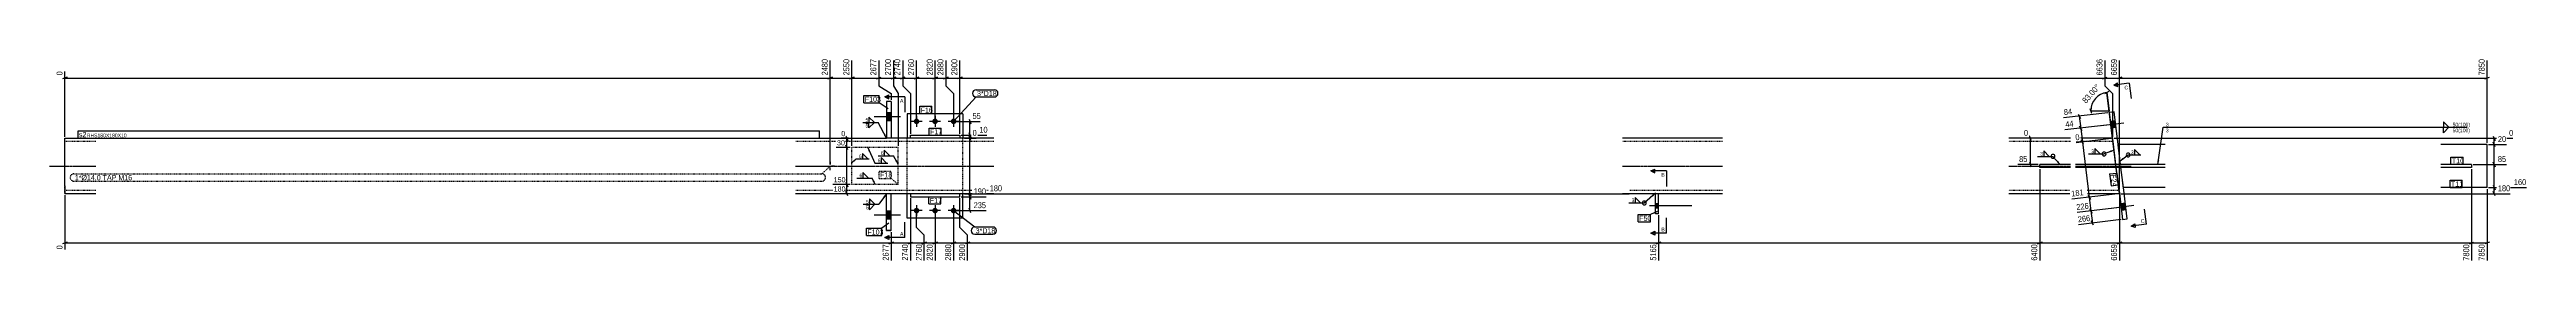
# Model space of a CAD drawing. Header units: millimetres. Extents: x 12 to 53661, y 7 to 1833.
# Drawn here: x 45633 to 53661, y 8 to 667 of the extents above; entities that cross this region are included whole.
import ezdxf

# ---------------------------------------------------------------- set-up
doc = ezdxf.new("R2010")
doc.units = ezdxf.units.MM
doc.linetypes.add('DXK_LINE_DOT2', pattern=[3.9198, 1.9599, -1.9599])
doc.linetypes.add('DXK_LINE_DOT3', pattern=[5.9187, 2.979, -0.9799, 0.9799, -0.9799])
for name, color, linetype in [('MÅLSÆTNING', 7, 'Continuous'), ('STÅL', 7, 'Continuous'), ('TEKST', 7, 'Continuous')]:
    doc.layers.add(name, color=color, linetype=linetype)
doc.styles.add('Arial', font='ARIAL.TTF', dxfattribs={"height": 0.2})
doc.styles.add('Arial Narrow', font='ARIALN.TTF', dxfattribs={"height": 0.2})

msp = doc.modelspace()

# ---------------------------------------------------------------- hatches: boundary and pattern name
at = {"layer": 'STÅL', "linetype": 'Continuous'}
for points in [[(48360.5, 466.6), (48360.5, 492.6), (48345.5, 492.6), (48345.5, 466.6)], [(48360.5, 466.6), (48360.5, 492.6), (48345.5, 492.6), (48345.5, 466.6)], [(48443, 455.7, -1), (48443, 473.7, -1)], [(48503, 455.7, -1), (48503, 473.7, -1)], [(48563, 455.7, -1), (48563, 473.7, -1)], [(52330.2, 444.6), (52327.6, 466.4), (52312.7, 464.6), (52315.4, 442.7)], [(52330.2, 444.6), (52327.6, 466.4), (52312.7, 464.6), (52315.4, 442.7)], [(48345.5, 172.6), (48345.5, 146.6), (48360.5, 146.6), (48360.5, 172.6)], [(48345.5, 172.6), (48345.5, 146.6), (48360.5, 146.6), (48360.5, 172.6)], [(48443, 165.6, -1), (48443, 183.6, -1)], [(48503, 165.6, -1), (48503, 183.6, -1)], [(48563, 165.6, -1), (48563, 183.6, -1)], [(50838, 196.6), (50838, 182.6), (50848, 182.6), (50848, 196.6)], [(50838, 196.6), (50838, 182.6), (50848, 182.6), (50848, 196.6)], [(52363.1, 176.6), (52360.5, 198.4), (52345.6, 196.6), (52348.3, 174.7)], [(52363.1, 176.6), (52360.5, 198.4), (52345.6, 196.6), (52348.3, 174.7)]]:
    msp.add_hatch(color=96, dxfattribs=at).paths.add_polyline_path(points)
at = {"layer": 'TEKST', "linetype": 'Continuous'}
for points in [[(48342.5, 422.2), (48345.5, 409.6), (48337, 419.3)], [(52143.3, 336.1), (52149.2, 324.6), (52138.6, 332)], [(52311.3, 369.9), (52324.1, 371.6), (52313.6, 364.1)], [(52470.3, 336.6), (52465.4, 324.6), (52464.2, 337.5)], [(48335.6, 221.4), (48345.5, 229.6), (48340.7, 217.7)], [(50826.6, 225.6), (50838, 231.6), (50830.7, 220.9)]]:
    msp.add_hatch(color=3, dxfattribs=at).paths.add_polyline_path(points)

# ---------------------------------------------------------------- linework, layer by layer
at = {"layer": 'MÅLSÆTNING', "color": 7, "linetype": 'Continuous'}
for p, q in [((48320.5, 663), (48320.5, 580.7)), ((48368, 663), (48368, 580.7)), ((48398, 663), (48398, 580.7)), ((48443, 469.7), (48443, 663)), ((48503, 469.7), (48503, 663)), ((48538, 663), (48538, 580.7)), ((52341.5, 242.8), (52341.5, 663)), ((52341.5, 242.8), (52341.5, 663)), ((45690.5, 608.7), (45675.5, 602.7)), ((45683, 414.6), (45683, 626.4)), ((48170.5, 608.7), (48155.5, 602.7)), ((48163, 605.7), (48233, 605.7)), ((48240.5, 608.7), (48225.5, 602.7)), ((48225.5, 602.7), (48240.5, 608.7)), ((48390.5, 602.7), (48405.5, 608.7)), ((48398, 580.7), (48423, 555.7)), ((48435.5, 602.7), (48450.5, 608.7)), ((48495.5, 602.7), (48510.5, 608.7)), ((48530.5, 602.7), (48545.5, 608.7)), ((48538, 605.7), (48583, 605.7)), ((48538, 580.7), (48563, 555.7)), ((48590.5, 608.7), (48575.5, 602.7)), ((48590.5, 608.7), (48575.5, 602.7)), ((52294, 555), (52308.2, 562.8)), ((52349, 608.7), (52334, 602.7)), ((52349, 608.7), (52334, 602.7)), ((52341.5, 605.7), (53533, 605.7)), ((53525.5, 602.7), (53540.5, 608.7)), ((48360.5, 555.7), (48360.5, 534.6)), ((48360.5, 555.7), (48360.5, 534.6)), ((48383, 555.7), (48383, 384.7)), ((48383, 555.7), (48383, 384.7)), ((48423, 555.7), (48423, 424.7)), ((48423, 555.7), (48423, 424.7)), ((48563, 555.7), (48563, 469.7)), ((48563, 555.7), (48563, 469.7)), ((52245.4, 506.8), (52251.4, 491.8)), ((52248.4, 499.3), (52308.4, 499.3)), ((52340.9, 234.6), (52301.1, 558.9)), ((52301.1, 558.9), (52308.4, 499.3)), ((48222.5, 409.7), (48199, 409.7)), ((48214.1, 417.2), (48220.1, 402.2)), ((48217.1, 379.7), (48217.1, 409.7)), ((48568, 464.7), (48648.9, 464.7)), ((48588, 419.7), (48670.9, 419.7)), ((48588, 419.7), (48670.9, 419.7)), ((48598, 409.7), (48636.7, 409.7)), ((48613, 472.2), (48619, 457.2)), ((48619, 412.2), (48613, 427.2)), ((48613, 427.2), (48619, 412.2)), ((48619, 402.2), (48613, 417.2)), ((48616, 419.7), (48616, 464.7)), ((48616, 409.7), (48616, 419.7)), ((52078, 409.7), (52032.1, 409.7)), ((52055.8, 402.2), (52049.8, 417.2)), ((52052.8, 324.6), (52052.8, 409.7)), ((52309, 453), (52164.8, 436.7)), ((52314.5, 409), (52200.8, 395.1)), ((52314.5, 409), (52200.8, 395.1)), ((52212, 448.7), (52219.8, 434.5)), ((52215.9, 441.6), (52221.3, 397.6)), ((52225.2, 390.5), (52217.4, 404.7)), ((52225.2, 390.5), (52217.4, 404.7)), ((52324.4, 409.6), (53616.6, 409.6)), ((53552.9, 417.1), (53558.9, 402.1)), ((48228, 379.7), (48181.9, 379.7)), ((48220.1, 372.2), (48214.1, 387.2)), ((52078, 324.6), (52012.7, 324.6)), ((52049.8, 332.1), (52055.8, 317.1)), ((53488, 324.6), (53596.1, 324.6)), ((53558.9, 317.1), (53552.9, 332.1)), ((53555.9, 249.6), (53555.9, 324.6)), ((48228, 259.7), (48171.3, 259.7)), ((48228, 259.7), (48171.3, 259.7)), ((48214.1, 267.2), (48220.1, 252.2)), ((48214.1, 267.2), (48220.1, 252.2)), ((48217.1, 229.6), (48217.1, 259.7)), ((52083, 309.6), (52083, 12)), ((53483, 309.6), (53483, 12)), ((53538, 249.6), (53660.3, 249.6)), ((53538, 249.6), (53660.3, 249.6)), ((53552.9, 257.1), (53558.9, 242.1)), ((53552.9, 257.1), (53558.9, 242.1)), ((53555.9, 229.6), (53555.9, 249.6)), ((45683, 224.6), (45683, 48.6)), ((48228, 229.6), (48171.3, 229.6)), ((48220.1, 222.1), (48214.1, 237.1)), ((48423, 214.6), (48423, 12)), ((48443, 119.3), (48443, 169.6)), ((48443, 119.3), (48443, 169.6)), ((48563, 169.6), (48563, 12)), ((48568, 174.6), (48668.3, 174.6)), ((48583, 119.3), (48583, 214.6)), ((48583, 119.3), (48583, 214.6)), ((48588, 219.6), (48668.3, 219.6)), ((48598, 229.6), (50752.8, 229.6)), ((48613, 237.1), (48619, 222.1)), ((48619, 212.1), (48613, 227.1)), ((48613, 227.1), (48619, 212.1)), ((48619, 167.1), (48613, 182.1)), ((48616, 219.6), (48616, 229.6)), ((48616, 174.6), (48616, 219.6)), ((52336.6, 229), (52187.4, 212.1)), ((52342, 185), (52204.1, 168.1)), ((52239.5, 224.7), (52247.3, 210.5)), ((52245, 180.7), (52252.7, 166.5)), ((52248.8, 173.6), (52253.7, 133.9)), ((52341.5, 224.6), (52341.5, 12)), ((52341.5, 224.6), (52341.5, 12)), ((52346.5, 229.6), (53608.3, 229.6)), ((53558.9, 222.1), (53552.9, 237.1)), ((48360.5, 104.6), (48360.5, 12)), ((48468, 94.3), (48443, 119.3)), ((48468, 12), (48468, 94.3)), ((48608, 94.3), (48583, 119.3)), ((48608, 94.3), (48583, 119.3)), ((48608, 12), (48608, 94.3)), ((48608, 12), (48608, 94.3)), ((50848, 159.6), (50848, 12)), ((50848, 159.6), (50848, 12)), ((52346.8, 145.3), (52209, 128.4)), ((52257.6, 126.8), (52249.8, 141)), ((45690.5, 72.3), (45675.5, 66.3)), ((48368, 72.3), (48353, 66.3)), ((48415.5, 66.3), (48430.5, 72.3)), ((48423, 69.3), (48468, 69.3)), ((48475.5, 72.3), (48460.5, 66.3)), ((48555.5, 66.3), (48570.5, 72.3)), ((48563, 69.3), (48608, 69.3)), ((48615.5, 72.3), (48600.5, 66.3)), ((48615.5, 72.3), (48600.5, 66.3)), ((48608, 69.3), (50848, 69.3)), ((50855.5, 72.3), (50840.5, 66.3)), ((50840.5, 66.3), (50855.5, 72.3)), ((50848, 69.3), (52083, 69.3)), ((52075.5, 66.3), (52090.5, 72.3)), ((52349, 72.3), (52334, 66.3)), ((52334, 66.3), (52349, 72.3)), ((53475.5, 66.3), (53490.5, 72.3)), ((53483, 69.3), (53533, 69.3)), ((53540.5, 72.3), (53525.5, 66.3))]:
    msp.add_line(p, q, dxfattribs=at)
msp.add_arc((52308.4, 499.3), 60, 97, 180, dxfattribs=at)
at = {"layer": 'STÅL', "color": 2, "linetype": 'Continuous'}
for p, q in [((48345.5, 529.6), (48345.5, 409.6)), ((48360.5, 529.6), (48345.5, 529.6)), ((48360.5, 529.6), (48360.5, 409.6)), ((48413, 489.7), (48413, 409.6)), ((48593, 489.7), (48413, 489.7)), ((48593, 489.7), (48593, 409.6)), ((52324, 495.2), (52309.1, 493.3)), ((52320.7, 398.9), (52309.1, 493.3)), ((52337, 389.6), (52324, 495.2)), ((45683, 254.6), (45683, 409.6)), ((45683, 409.6), (45783, 409.6)), ((48051, 409.6), (48345.5, 409.6)), ((48360.5, 409.6), (48345.5, 409.6)), ((48693, 409.6), (48360.5, 409.6)), ((48423, 409.7), (48423, 419.7)), ((48423, 419.7), (48583, 419.7)), ((48583, 419.7), (48583, 409.7)), ((51055.5, 409.6), (50730.5, 409.6)), ((52183, 409.6), (51983, 409.6)), ((52319.4, 409.6), (52199.3, 409.6)), ((52083, 314.6), (52083, 324.6)), ((52183, 324.6), (52083, 324.6)), ((52489.9, 324.6), (52199.3, 324.6)), ((52329.9, 324.6), (52320.7, 398.9)), ((52489.9, 389.6), (52337, 389.6)), ((52345, 324.6), (52337, 389.6)), ((53533, 389.6), (53383, 389.6)), ((53483, 324.6), (53383, 324.6)), ((53483, 324.6), (53483, 314.6)), ((53533, 249.6), (53533, 389.6)), ((45683, 254.6), (45683, 229.6)), ((52183, 314.6), (52083, 314.6)), ((52489.9, 314.6), (52199.3, 314.6)), ((52340.2, 240.4), (52331.1, 314.6)), ((52354.2, 249.6), (52346.2, 314.6)), ((52366.7, 147.8), (52354.2, 249.6)), ((52489.9, 249.6), (52354.2, 249.6)), ((53483, 314.6), (53383, 314.6)), ((53533, 249.6), (53383, 249.6)), ((45783, 229.6), (45683, 229.6)), ((48345.5, 229.6), (48051, 229.6)), ((48360.5, 229.6), (48345.5, 229.6)), ((48345.5, 109.6), (48345.5, 229.6)), ((48360.5, 109.6), (48360.5, 229.6)), ((48693, 229.6), (48360.5, 229.6)), ((48413, 149.7), (48413, 229.6)), ((48423, 229.6), (48423, 219.6)), ((48423, 219.6), (48583, 219.6)), ((48583, 219.6), (48583, 229.6)), ((48593, 149.7), (48593, 229.6)), ((50838, 229.6), (50730.5, 229.6)), ((50848, 229.6), (50838, 229.6)), ((50838, 164.6), (50838, 229.6)), ((50848, 164.6), (50838, 164.6)), ((50848, 164.6), (50848, 229.6)), ((51055.5, 229.6), (50848, 229.6)), ((52183, 229.6), (51983, 229.6)), ((52341.5, 229.6), (52199.3, 229.6)), ((52340.2, 240.4), (52351.8, 146)), ((48360.5, 109.6), (48345.5, 109.6)), ((48593, 149.7), (48413, 149.7)), ((52351.8, 146), (52366.7, 147.8))]:
    msp.add_line(p, q, dxfattribs=at)
at = {"layer": 'STÅL', "color": 7, "linetype": 'DXK_LINE_DOT2'}
for p, q in [((48360.5, 529.6), (48345.5, 529.6)), ((48360.5, 409.6), (48345.5, 409.6)), ((48413, 229.6), (48413, 409.6)), ((48583, 409.7), (48423, 409.7)), ((48593, 229.6), (48593, 409.6)), ((52320.7, 398.9), (52319.4, 409.6)), ((45783, 399.6), (45683, 399.6)), ((48693, 399.6), (48051, 399.6)), ((48383, 379.7), (48233, 379.7)), ((48233, 259.7), (48233, 379.7)), ((48383, 259.7), (48383, 379.7)), ((51055.5, 399.6), (50730.5, 399.6)), ((52183, 399.6), (51983, 399.6)), ((52320.6, 399.6), (52199.3, 399.6)), ((52340.2, 240.4), (52320.7, 398.9)), ((52354.2, 249.6), (52337, 389.6)), ((45683, 231.6), (45683, 254.6)), ((48383, 259.7), (48233, 259.7)), ((45783, 239.6), (45683, 239.6)), ((48693, 239.6), (48051, 239.6)), ((48693, 229.6), (48345.5, 229.6)), ((48583, 229.6), (48423, 229.6)), ((51055.5, 239.6), (50730.5, 239.6)), ((50848, 229.6), (50730.5, 229.6)), ((52183, 239.6), (51983, 239.6)), ((52340.3, 239.6), (52199.3, 239.6)), ((52340.6, 237), (52340.2, 240.4)), ((52341.5, 229.6), (52340.6, 237)), ((48345.5, 109.6), (48360.5, 109.6))]:
    msp.add_line(p, q, dxfattribs=at)
at = {"layer": 'STÅL', "color": 96, "linetype": 'Continuous'}
for p, q in [((48360.5, 492.6), (48345.5, 492.6)), ((48360.5, 492.6), (48345.5, 492.6)), ((48443, 482.7), (48443, 446.7)), ((48503, 482.7), (48503, 446.7)), ((48563, 482.7), (48563, 446.7)), ((48390.5, 479.6), (48305.5, 479.6)), ((48390.5, 479.6), (48305.5, 479.6)), ((48360.5, 466.6), (48345.5, 466.6)), ((48360.5, 466.6), (48345.5, 466.6)), ((48461, 464.7), (48425, 464.7)), ((48521, 464.7), (48485, 464.7)), ((48581, 464.7), (48545, 464.7)), ((52355.2, 458.7), (52282.7, 449.8)), ((52355.2, 458.7), (52282.7, 449.8)), ((52327.6, 466.4), (52312.7, 464.6)), ((52327.6, 466.4), (52312.7, 464.6)), ((52330.2, 444.6), (52315.4, 442.7)), ((52330.2, 444.6), (52315.4, 442.7)), ((48163, 333.6), (48163, 324.3)), ((48149, 319.6), (48158.3, 319.6)), ((48163, 305.6), (48163, 315)), ((48177, 319.6), (48167.7, 319.6)), ((48360.5, 172.6), (48345.5, 172.6)), ((48360.5, 172.6), (48345.5, 172.6)), ((48461, 174.6), (48425, 174.6)), ((48443, 192.6), (48443, 156.6)), ((48521, 174.6), (48485, 174.6)), ((48503, 192.6), (48503, 156.6)), ((48581, 174.6), (48545, 174.6)), ((48563, 192.6), (48563, 156.6)), ((50955.5, 189.6), (50818, 189.6)), ((50955.5, 189.6), (50818, 189.6)), ((50848, 196.6), (50838, 196.6)), ((50848, 196.6), (50838, 196.6)), ((50848, 182.6), (50838, 182.6)), ((50848, 182.6), (50838, 182.6)), ((52388.1, 190.7), (52315.7, 181.8)), ((52388.1, 190.7), (52315.7, 181.8)), ((52360.5, 198.4), (52345.6, 196.6)), ((52360.5, 198.4), (52345.6, 196.6)), ((52363.1, 176.6), (52348.3, 174.7)), ((52363.1, 176.6), (52348.3, 174.7)), ((48390.5, 159.6), (48305.5, 159.6)), ((48390.5, 159.6), (48305.5, 159.6)), ((48360.5, 146.6), (48345.5, 146.6)), ((48360.5, 146.6), (48345.5, 146.6))]:
    msp.add_line(p, q, dxfattribs=at)
at = {"layer": 'STÅL', "color": 7, "linetype": 'DXK_LINE_DOT3'}
for p, q in [((45633, 319.6), (45783, 319.6)), ((48051, 319.6), (48693, 319.6)), ((50730.5, 319.6), (51055.5, 319.6)), ((51983, 319.6), (52183, 319.6)), ((52199.3, 319.6), (52380.5, 319.6))]:
    msp.add_line(p, q, dxfattribs=at)

# ---------------------------------------------------------------- wipeouts: each hides what was drawn before it
at = {"color": 0}
msp.add_wipeout([(48692.2, 547), (48692.2, 564.5), (48639, 564.5), (48639, 547)], dxfattribs=at).dxf.layer = 'TEKST'

# ---------------------------------------------------------------- next in the draw order: wipeouts: each hides what was drawn before it
for points, layer in [([(52282.4, 571.4), (52261.4, 590), (52212.7, 534.9), (52233.7, 516.4)], 'MÅLSÆTNING'), ([(48692.2, 547), (48692.2, 564.5), (48639, 564.5), (48639, 547)], 'TEKST'), ([(45748.6, 413.1), (45748.6, 430.6), (45728.3, 430.6), (45728.3, 413.1)], 'TEKST'), ([(48286.2, 462.5), (48286.2, 477), (48276.5, 477), (48276.5, 462.5)], 'TEKST'), ([(53388.6, 447.2), (53388.6, 461.7), (52490.9, 461.7), (52490.9, 447.2)], 'TEKST'), ([(48325.6, 330.6), (48325.6, 345.1), (48316, 345.1), (48316, 330.6)], 'TEKST'), ([(52387.3, 357), (52387.3, 371.5), (52377.6, 371.5), (52377.6, 357)], 'TEKST'), ([(48287.6, 196.5), (48287.6, 211), (48278, 211), (48278, 196.5)], 'TEKST')]:
    msp.add_wipeout(points, dxfattribs=at).dxf.layer = layer
at = {"color": 0, "linetype": 'Continuous'}
for points, layer in [([(48652.9, 468.7), (48652.9, 496.7), (48620.5, 496.7), (48620.5, 468.7)], 'MÅLSÆTNING'), ([(48213.1, 413.2), (48213.1, 437.7), (48195.5, 437.7), (48195.5, 413.2)], 'MÅLSÆTNING'), ([(52048.3, 413.7), (52048.3, 441.7), (52028.1, 441.7), (52028.1, 413.7)], 'MÅLSÆTNING'), ([(52044.7, 328.6), (52044.7, 356.6), (52012.3, 356.6), (52012.3, 328.6)], 'MÅLSÆTNING'), ([(53596.4, 328.6), (53596.4, 356.6), (53564, 356.6), (53564, 328.6)], 'MÅLSÆTNING'), ([(50753.2, 233.6), (50753.2, 261.6), (48676.1, 261.6), (48676.1, 233.6)], 'MÅLSÆTNING'), ([(53660.6, 253.6), (53660.6, 281.6), (53616, 281.6), (53616, 253.6)], 'MÅLSÆTNING'), ([(52248.8, 137.3), (52245.3, 165.1), (52201.1, 159.7), (52204.5, 131.9)], 'MÅLSÆTNING'), ([(48464, 64.7), (48436, 64.7), (48436, 8), (48464, 8)], 'MÅLSÆTNING'), ([(48604, 64.7), (48576, 64.7), (48576, 8), (48604, 8)], 'MÅLSÆTNING'), ([(50844, 64.7), (50816, 64.7), (50816, 8), (50844, 8)], 'MÅLSÆTNING'), ([(52079, 64.7), (52051, 64.7), (52051, 8), (52079, 8)], 'MÅLSÆTNING'), ([(50868, 284.7), (50868, 297.2), (50856.9, 297.2), (50856.9, 284.7)], 'TEKST'), ([(50868, 107.4), (50868, 119.9), (50856.9, 119.9), (50856.9, 107.4)], 'TEKST'), ([(52423.6, 135.8), (52422, 148.2), (52410.1, 146.7), (52411.6, 134.3)], 'TEKST')]:
    msp.add_wipeout(points, dxfattribs=at).dxf.layer = layer

# ---------------------------------------------------------------- next in the draw order: hatches: boundary and pattern name
at = {"layer": 'TEKST', "linetype": 'Continuous'}
for color, points in [(3, [(48287.2, 367), (48284.7, 379.7), (48292.8, 369.6)]), (3, [(52355.5, 341.1), (52343.5, 336.2), (52351.8, 346.1)]), (30, [(50835.5, 303.5), (50835.5, 297.2), (50823, 303.5)]), (30, [(50835.5, 107.4), (50835.5, 101.1), (50823, 101.1)]), (30, [(52391.3, 131.8), (52392.1, 125.6), (52379.7, 124.1)])]:
    msp.add_hatch(color=color, dxfattribs=at).paths.add_polyline_path(points)

# ---------------------------------------------------------------- next in the draw order: linework, layer by layer
at = {"layer": 'MÅLSÆTNING', "color": 7, "linetype": 'Continuous'}
for p, q in [((52294.4, 663), (52294.4, 580.7)), ((52286.9, 602.7), (52301.9, 608.7)), ((52294.4, 605.7), (52341.5, 605.7)), ((52294.4, 580.7), (52319.4, 555.7)), ((52304.2, 492.7), (52159.9, 476.4)), ((52207.2, 488.4), (52215, 474.2)), ((52319.4, 555.7), (52319.4, 414.6)), ((52319.4, 555.7), (52319.4, 414.6)), ((53555.9, 389.6), (53555.9, 409.6)), ((48228, 379.7), (48181.9, 379.7)), ((48220.1, 372.2), (48214.1, 387.2)), ((48217.1, 259.7), (48217.1, 379.7)), ((53488, 324.6), (53596.1, 324.6)), ((53538, 389.6), (53596.1, 389.6)), ((53558.9, 382.1), (53552.9, 397.1)), ((53558.9, 382.1), (53552.9, 397.1)), ((53552.9, 332.1), (53558.9, 317.1)), ((53555.9, 324.6), (53555.9, 389.6)), ((52083, 309.6), (52083, 12)), ((48423, 214.6), (48423, 12)), ((48503, 169.6), (48503, 12)), ((48563, 169.6), (48563, 12)), ((48588, 219.6), (48668.3, 219.6)), ((52342, 185), (52204.1, 168.1)), ((52243.4, 217.6), (52248.8, 173.6)), ((52252.7, 166.5), (52245, 180.7)), ((48468, 94.3), (48443, 119.3)), ((48468, 12), (48468, 94.3)), ((48360.5, 69.3), (48423, 69.3)), ((48415.5, 66.3), (48430.5, 72.3)), ((48460.5, 66.3), (48475.5, 72.3)), ((48495.5, 66.3), (48510.5, 72.3)), ((48503, 69.3), (48563, 69.3)), ((48570.5, 72.3), (48555.5, 66.3)), ((52090.5, 72.3), (52075.5, 66.3)), ((52083, 69.3), (52341.5, 69.3))]:
    msp.add_line(p, q, dxfattribs=at)
at = {"layer": 'TEKST', "color": 7, "linetype": 'Continuous'}
for p, q in [((48636, 567.5), (48695.2, 567.5)), ((48636, 544), (48695.2, 544)), ((50873, 303.5), (50823, 303.5)), ((50873, 303.5), (50873, 253.5)), ((52429.3, 130.2), (52423.2, 179.8)), ((50873, 101.1), (50823, 101.1)), ((50873, 101.1), (50873, 151.1)), ((52429.3, 130.2), (52379.7, 124.1))]:
    msp.add_line(p, q, dxfattribs=at)
at = {"layer": 'TEKST', "color": 3, "linetype": 'Continuous'}
for p, q in [((48306.6, 461), (48288.7, 478.9)), ((48288.7, 478.9), (48288.7, 461)), ((48288.7, 461), (48306.6, 461)), ((53409, 445.7), (53391.2, 463.5)), ((53391.2, 463.5), (53391.2, 445.7)), ((53391.2, 445.7), (53409, 445.7)), ((48284.7, 379.7), (48308.2, 329.1)), ((48308.2, 329.1), (48349.6, 329.1)), ((48346, 329.1), (48328.2, 346.9)), ((48328.2, 346.9), (48328.2, 329.1)), ((48328.2, 329.1), (48346, 329.1)), ((52343.5, 336.2), (52369.9, 355.5)), ((52369.9, 355.5), (52411.3, 355.5)), ((52407.7, 355.5), (52389.8, 373.4)), ((52389.8, 373.4), (52389.8, 355.5)), ((52389.8, 355.5), (52407.7, 355.5)), ((48308, 195), (48290.2, 212.9)), ((48290.2, 212.9), (48290.2, 195)), ((48290.2, 195), (48308, 195))]:
    msp.add_line(p, q, dxfattribs=at)
at = {"layer": 'TEKST', "color": 30, "linetype": 'Continuous'}
for p, q in [((50823, 303.5), (50835.5, 309.7)), ((50823, 303.5), (50835.5, 297.2)), ((50835.5, 297.2), (50835.5, 309.7)), ((50823, 101.1), (50835.5, 107.4)), ((50835.5, 94.9), (50823, 101.1)), ((50835.5, 107.4), (50835.5, 94.9)), ((52379.7, 124.1), (52391.3, 131.8)), ((52392.8, 119.4), (52379.7, 124.1)), ((52391.3, 131.8), (52392.8, 119.4))]:
    msp.add_line(p, q, dxfattribs=at)
at = {"layer": 'TEKST', "color": 7, "linetype": 'Continuous'}
for centre, start, end in [((48636, 555.8), 90, 270), ((48695.2, 555.8), 270, 90)]:
    msp.add_arc(centre, 11.7, start, end, dxfattribs=at)
at = {"layer": 'TEKST', "color": 3, "linetype": 'Continuous'}
for start, end in [(90, 270), (270, 90)]:
    msp.add_arc((52369.9, 355.5), 6.25, start, end, dxfattribs=at)

# ---------------------------------------------------------------- next in the draw order: texts
at = {"layer": 'MÅLSÆTNING', "color": 3, "style": 'Arial Narrow'}
msp.add_text('83.00°', height=19.09, rotation=48.50088, dxfattribs=at).set_placement((52233.3, 522))
at = {"layer": 'MÅLSÆTNING', "color": 3, "linetype": 'Continuous', "style": 'Arial Narrow'}
for s, height, p in [('55', 19.09, (48624.5, 472.7)), ('0', 16.7, (48199, 416.7)), ('0', 19.1, (52032.1, 417.7)), ('85', 19.09, (52016.3, 332.6)), ('85', 19.09, (53568, 332.6)), ('180', 19.09, (48680.1, 237.6))]:
    msp.add_text(s, height=height, dxfattribs=at).set_placement(p)
for s, rotation, p in [('266', 7.00154, (52208, 136.4)), ('2760', 90.00021, (48460, 12)), ('2900', 90.00021, (48600, 12)), ('5165', 90.00021, (50840, 12)), ('6400', 90.00021, (52075, 12))]:
    msp.add_text(s, height=19.09, rotation=rotation, dxfattribs=at).set_placement(p)
at = {"layer": 'TEKST', "color": 3, "style": 'Arial Narrow'}
for s, height, p in [('3*D18', 16.7, (48639, 547)), ('6', 11.9, (48317, 331.6)), ('3', 11.9, (52378.6, 358))]:
    msp.add_text(s, height=height, dxfattribs=at).set_placement(p)
at = {"layer": 'TEKST', "color": 3, "linetype": 'Continuous', "style": 'Arial'}
for p in [(50856.9, 284.7), (50856.9, 107.4)]:
    msp.add_text('B', height=11.9, dxfattribs=at).set_placement(p)
msp.add_text('C', height=11.9, rotation=7.00154, dxfattribs=at).set_placement((52411.6, 134.3))

# ---------------------------------------------------------------- next in the draw order: wipeouts: each hides what was drawn before it
at = {"color": 0, "linetype": 'Continuous'}
msp.add_wipeout([(53608.6, 233.6), (53608.6, 261.6), (53564, 261.6), (53564, 233.6)], dxfattribs=at).dxf.layer = 'MÅLSÆTNING'
at = {"color": 0}
for points in [[(45748.6, 413.1), (45748.6, 430.6), (45728.3, 430.6), (45728.3, 413.1)], [(52093.4, 352.5), (52093.4, 367), (52083.8, 367), (52083.8, 352.5)], [(48687.7, 100.8), (48687.7, 118.3), (48634.5, 118.3), (48634.5, 100.8)]]:
    msp.add_wipeout(points, dxfattribs=at).dxf.layer = 'TEKST'

# ---------------------------------------------------------------- next in the draw order: linework, layer by layer
at = {"layer": 'MÅLSÆTNING', "color": 7, "linetype": 'Continuous'}
msp.add_line((53533, 244.6), (53533, 12), dxfattribs=at)
at = {"layer": 'TEKST', "color": 3, "linetype": 'Continuous'}
for p, q in [((52076, 351), (52126.1, 351)), ((52113.8, 351), (52096, 368.9)), ((52096, 368.9), (52096, 351)), ((52096, 351), (52113.8, 351)), ((52149.2, 324.6), (52126.1, 351))]:
    msp.add_line(p, q, dxfattribs=at)
for start, end in [(90, 270), (270, 90)]:
    msp.add_arc((52126.1, 351), 6.25, start, end, dxfattribs=at)

# ---------------------------------------------------------------- next in the draw order: texts
at = {"layer": 'MÅLSÆTNING', "color": 3, "linetype": 'Continuous', "style": 'Arial Narrow'}
for s, p in [('180', (53568, 237.6)), ('160', (53620, 257.6))]:
    msp.add_text(s, height=19.09, dxfattribs=at).set_placement(p)
at = {"layer": 'TEKST', "color": 3, "style": 'Arial Narrow'}
msp.add_text('3', height=11.9, dxfattribs=at).set_placement((52084.8, 353.5))

# ---------------------------------------------------------------- next in the draw order: wipeouts: each hides what was drawn before it
at = {"color": 0, "linetype": 'Continuous'}
for points, layer in [([(52337.5, 667), (52309.5, 667), (52309.5, 610.2), (52337.5, 610.2)], 'MÅLSÆTNING'), ([(48209.9, 383.2), (48209.9, 407.7), (48181.6, 407.7), (48181.6, 383.2)], 'MÅLSÆTNING'), ([(48674.9, 423.7), (48674.9, 451.7), (48642.5, 451.7), (48642.5, 423.7)], 'MÅLSÆTNING'), ([(53620.6, 413.6), (53620.6, 441.6), (53600.4, 441.6), (53600.4, 413.6)], 'MÅLSÆTNING'), ([(48209.9, 263.2), (48209.9, 287.7), (48171, 287.7), (48171, 263.2)], 'MÅLSÆTNING'), ([(48668.7, 223.6), (48668.7, 251.6), (48624.1, 251.6), (48624.1, 223.6)], 'MÅLSÆTNING'), ([(52243.9, 177), (52240.5, 204.8), (52185, 199.4), (52199.7, 171.6)], 'MÅLSÆTNING'), ([(48419, 64.7), (48391, 64.7), (48391, 8), (48419, 8)], 'MÅLSÆTNING'), ([(48559, 64.7), (48531, 64.7), (48531, 8), (48559, 8)], 'MÅLSÆTNING'), ([(48286.2, 443.8), (48286.2, 458.3), (48276.5, 458.3), (48276.5, 443.8)], 'TEKST'), ([(53469.5, 447.2), (53469.5, 461.7), (53420.3, 461.7), (53420.3, 447.2)], 'TEKST'), ([(48287.6, 177.8), (48287.6, 192.3), (48278, 192.3), (48278, 177.8)], 'TEKST')]:
    msp.add_wipeout(points, dxfattribs=at).dxf.layer = layer
at = {"color": 0}
for points in [[(48687.7, 100.8), (48687.7, 118.3), (48634.5, 118.3), (48634.5, 100.8)], [(50818.3, 141.2), (50818.3, 158.7), (50785.2, 158.7), (50785.2, 141.2)]]:
    msp.add_wipeout(points, dxfattribs=at).dxf.layer = 'TEKST'

# ---------------------------------------------------------------- next in the draw order: linework, layer by layer
at = {"layer": 'MÅLSÆTNING', "color": 7, "linetype": 'Continuous'}
for p, q in [((48163, 324.6), (48163, 663)), ((48233, 384.7), (48233, 663)), ((48233, 384.7), (48233, 663)), ((52294.4, 663), (52294.4, 580.7)), ((48583, 605.7), (52294.4, 605.7)), ((52286.9, 602.7), (52301.9, 608.7)), ((52294.4, 580.7), (52319.4, 555.7)), ((48598, 409.7), (48636.7, 409.7)), ((48619, 402.2), (48613, 417.2)), ((52221.3, 397.6), (52243.4, 217.6)), ((53538, 389.6), (53596.1, 389.6)), ((48503, 169.6), (48503, 12)), ((52336.6, 229), (52187.4, 212.1)), ((52239.5, 224.7), (52247.3, 210.5)), ((48360.5, 104.6), (48360.5, 12)), ((45683, 69.3), (48360.5, 69.3)), ((48353, 66.3), (48368, 72.3)), ((48468, 69.3), (48503, 69.3)), ((48510.5, 72.3), (48495.5, 66.3))]:
    msp.add_line(p, q, dxfattribs=at)
at = {"layer": 'TEKST', "color": 3, "linetype": 'Continuous'}
for p, q in [((48268.8, 461), (48318.9, 461)), ((48288.7, 461), (48306.6, 461)), ((48306.6, 461), (48288.7, 443.2)), ((48288.7, 443.2), (48288.7, 461)), ((48345.5, 409.6), (48318.9, 461)), ((48270.2, 195), (48320.4, 195)), ((48290.2, 195), (48308, 195)), ((48308, 195), (48290.2, 177.2)), ((48290.2, 177.2), (48290.2, 195)), ((48345.5, 229.6), (48320.4, 195))]:
    msp.add_line(p, q, dxfattribs=at)
at = {"layer": 'TEKST', "color": 7, "linetype": 'Continuous'}
for p, q in [((48631.5, 121.3), (48690.7, 121.3)), ((48631.5, 97.8), (48690.7, 97.8))]:
    msp.add_line(p, q, dxfattribs=at)
for centre, radius, start, end in [((48631.5, 109.5), 11.8, 90, 270), ((48690.7, 109.5), 11.7, 270, 90)]:
    msp.add_arc(centre, radius, start, end, dxfattribs=at)

# ---------------------------------------------------------------- next in the draw order: texts
at = {"layer": 'MÅLSÆTNING', "color": 3, "linetype": 'Continuous', "style": 'Arial Narrow'}
for s, rotation, p in [('6659', 90.00021, (52333.5, 614.2)), ('226', 7.00154, (52203.1, 176.1)), ('2740', 90.00021, (48415, 12)), ('2880', 90.00021, (48555, 12))]:
    msp.add_text(s, height=19.09, rotation=rotation, dxfattribs=at).set_placement(p)
for s, height, p in [('30', 16.7, (48185.1, 386.7)), ('10', 19.09, (48646.5, 427.7)), ('0', 19.1, (53604.4, 417.6))]:
    msp.add_text(s, height=height, dxfattribs=at).set_placement(p)
at = {"layer": 'TEKST', "color": 3, "style": 'Arial Narrow'}
for s, height, p in [('5', 11.9, (48277.5, 463.5)), ('5', 11.9, (48279, 197.5)), ('3*D18', 16.7, (48634.5, 100.8))]:
    msp.add_text(s, height=height, dxfattribs=at).set_placement(p)
at = {"layer": 'TEKST', "color": 3, "linetype": 'Continuous', "style": 'Arial Narrow'}
for p in [(48277.5, 444.8), (48279, 178.8)]:
    msp.add_text('5', height=11.9, dxfattribs=at).set_placement(p)

# ---------------------------------------------------------------- next in the draw order: wipeouts: each hides what was drawn before it
at = {"color": 0, "linetype": 'Continuous'}
for points, layer in [([(48209.9, 233.1), (48209.9, 257.6), (48171, 257.6), (48171, 233.1)], 'MÅLSÆTNING'), ([(48668.7, 178.6), (48668.7, 206.6), (48624.1, 206.6), (48624.1, 178.6)], 'MÅLSÆTNING'), ([(53529, 64.7), (53501, 64.7), (53501, 8), (53529, 8)], 'MÅLSÆTNING'), ([(53388.6, 428.4), (53388.6, 442.9), (52490.9, 442.9), (52490.9, 428.4)], 'TEKST')]:
    msp.add_wipeout(points, dxfattribs=at).dxf.layer = layer
at = {"color": 0}
msp.add_wipeout([(50818.3, 141.2), (50818.3, 158.7), (50785.2, 158.7), (50785.2, 141.2)], dxfattribs=at).dxf.layer = 'TEKST'

# ---------------------------------------------------------------- next in the draw order: linework, layer by layer
at = {"layer": 'MÅLSÆTNING', "color": 7, "linetype": 'Continuous'}
for p, q in [((48616, 229.6), (48616, 409.7)), ((53483, 309.6), (53483, 12)), ((48598, 229.6), (50752.8, 229.6)), ((48613, 237.1), (48619, 222.1)), ((52341.5, 69.3), (53483, 69.3)), ((53475.5, 66.3), (53490.5, 72.3))]:
    msp.add_line(p, q, dxfattribs=at)
at = {"layer": 'TEKST', "color": 3, "linetype": 'Continuous'}
for p, q in [((52465.4, 324.6), (52483.2, 445.7)), ((53391.2, 445.7), (53409, 445.7)), ((53409, 445.7), (53391.2, 427.8)), ((53391.2, 427.8), (53391.2, 445.7))]:
    msp.add_line(p, q, dxfattribs=at)
at = {"layer": 'TEKST', "color": 7, "linetype": 'Continuous'}
for p, q in [((48563, 174.6), (48631.5, 121.3)), ((50782.2, 161.7), (50821.3, 161.7)), ((50782.2, 138.2), (50782.2, 161.7)), ((50843.8, 171.6), (50821.3, 161.7)), ((50821.3, 138.2), (50821.3, 161.7)), ((50782.2, 138.2), (50821.3, 138.2))]:
    msp.add_line(p, q, dxfattribs=at)

# ---------------------------------------------------------------- next in the draw order: texts
at = {"layer": 'MÅLSÆTNING', "color": 3, "linetype": 'Continuous', "style": 'Arial Narrow'}
for s, height, p in [('150', 16.7, (48174.5, 266.7)), ('180', 16.7, (48174.5, 236.6)), ('190', 19.09, (48628.1, 227.6)), ('235', 19.09, (48628.1, 182.6))]:
    msp.add_text(s, height=height, dxfattribs=at).set_placement(p)
msp.add_text('7850', height=19.09, rotation=90.00021, dxfattribs=at).set_placement((53525, 12))
at = {"layer": 'TEKST', "color": 3, "style": 'Arial Narrow'}
for s, height, p in [('3', 11.9, (52491.9, 448.2)), ('F50', 16.7, (50785.2, 141.2))]:
    msp.add_text(s, height=height, dxfattribs=at).set_placement(p)
at = {"layer": 'TEKST', "color": 3, "linetype": 'Continuous', "style": 'Arial Narrow'}
msp.add_text('3', height=11.9, dxfattribs=at).set_placement((52491.9, 429.4))

# ---------------------------------------------------------------- next in the draw order: wipeouts: each hides what was drawn before it
at = {"color": 0, "linetype": 'Continuous'}
for points, layer in [([(52290.4, 667), (52262.4, 667), (52262.4, 610.2), (52290.4, 610.2)], 'MÅLSÆTNING'), ([(52216.4, 401), (52213, 428.8), (52181.7, 426.4), (52185.1, 398.6)], 'MÅLSÆTNING'), ([(53596.4, 393.6), (53596.4, 421.6), (53564, 421.6), (53564, 393.6)], 'MÅLSÆTNING'), ([(52238.5, 221), (52235.1, 248.8), (52179.6, 243.4), (52183, 215.6)], 'MÅLSÆTNING'), ([(45679, 64.7), (45651, 64.7), (45651, 44.6), (45679, 44.6)], 'MÅLSÆTNING'), ([(48356.5, 64.7), (48328.5, 64.7), (48328.5, 8), (48356.5, 8)], 'MÅLSÆTNING'), ([(48499, 64.7), (48471, 64.7), (48471, 8), (48499, 8)], 'MÅLSÆTNING'), ([(52370.3, 569.4), (52368.8, 581.8), (52356.9, 580.3), (52358.4, 567.9)], 'TEKST')]:
    msp.add_wipeout(points, dxfattribs=at).dxf.layer = layer
at = {"color": 0}
for points in [[(48264.9, 344.1), (48264.9, 358.6), (48255.3, 358.6), (48255.3, 344.1)], [(52317, 258.5), (52334.4, 260.6), (52330.3, 293.4), (52313, 291.2)], [(48519, 199.1), (48519, 216.6), (48485.9, 216.6), (48485.9, 199.1)]]:
    msp.add_wipeout(points, dxfattribs=at).dxf.layer = 'TEKST'

# ---------------------------------------------------------------- next in the draw order: hatches: boundary and pattern name
at = {"layer": 'TEKST', "linetype": 'Continuous'}
for color, points in [(30, [(52335.8, 584), (52336.5, 577.8), (52323.4, 582.5)]), (3, [(48244.5, 335.9), (48233, 330.1), (48240.4, 340.6)])]:
    msp.add_hatch(color=color, dxfattribs=at).paths.add_polyline_path(points)

# ---------------------------------------------------------------- next in the draw order: linework, layer by layer
at = {"layer": 'MÅLSÆTNING', "color": 7, "linetype": 'Continuous'}
for p, q in [((53533, 394.6), (53533, 663)), ((52309, 453), (52164.8, 436.7)), ((52211.1, 481.3), (52215.9, 441.6)), ((52219.8, 434.5), (52212, 448.7))]:
    msp.add_line(p, q, dxfattribs=at)
at = {"layer": 'TEKST', "color": 30, "linetype": 'Continuous'}
for p, q in [((52323.4, 582.5), (52335, 590.2)), ((52323.4, 582.5), (52336.5, 577.8)), ((52336.5, 577.8), (52335, 590.2))]:
    msp.add_line(p, q, dxfattribs=at)
at = {"layer": 'TEKST', "color": 7, "linetype": 'Continuous'}
for q in [(52323.4, 582.5), (52379.1, 539)]:
    msp.add_line((52373, 588.6), q, dxfattribs=at)
at = {"layer": 'TEKST', "color": 3, "linetype": 'Continuous'}
for p, q in [((48233, 330.1), (48247.5, 342.6)), ((48247.5, 342.6), (48288.9, 342.6)), ((48285.3, 342.6), (48267.5, 360.5)), ((48267.5, 360.5), (48267.5, 342.6)), ((48267.5, 342.6), (48285.3, 342.6))]:
    msp.add_line(p, q, dxfattribs=at)

# ---------------------------------------------------------------- next in the draw order: texts
at = {"layer": 'MÅLSÆTNING', "color": 3, "linetype": 'Continuous', "style": 'Arial Narrow'}
for s, height, rotation, p in [('6636', 19.09, 90.00021, (52286.4, 614.2)), ('0', 19.1, 7.00154, (52199.8, 403)), ('181', 19.09, 7.00154, (52186.5, 220.1)), ('0', 19.1, 90.00021, (45675, 48.6)), ('2677', 19.09, 90.00021, (48352.5, 12)), ('2820', 19.09, 90.00021, (48495, 12))]:
    msp.add_text(s, height=height, rotation=rotation, dxfattribs=at).set_placement(p)
msp.add_text('20', height=19.09, dxfattribs=at).set_placement((53568, 397.6))
at = {"layer": 'TEKST', "color": 3, "linetype": 'Continuous', "style": 'Arial'}
msp.add_text('C', height=11.9, rotation=7.00154, dxfattribs=at).set_placement((52358.4, 567.9))
at = {"layer": 'TEKST', "color": 3, "style": 'Arial Narrow'}
msp.add_text('6', height=11.9, dxfattribs=at).set_placement((48256.3, 345.1))

# ---------------------------------------------------------------- next in the draw order: wipeouts: each hides what was drawn before it
at = {"color": 0, "linetype": 'Continuous'}
for points, layer in [([(48640.7, 413.7), (48640.7, 441.7), (48620.5, 441.7), (48620.5, 413.7)], 'MÅLSÆTNING'), ([(52337.5, 64.7), (52309.5, 64.7), (52309.5, 8), (52337.5, 8)], 'MÅLSÆTNING'), ([(53479, 64.7), (53451, 64.7), (53451, 8), (53479, 8)], 'MÅLSÆTNING'), ([(53469.5, 428.4), (53469.5, 442.9), (53420.3, 442.9), (53420.3, 428.4)], 'TEKST')]:
    msp.add_wipeout(points, dxfattribs=at).dxf.layer = layer
at = {"color": 0}
for points in [[(53452, 328.1), (53452, 345.6), (53419, 345.6), (53419, 328.1)], [(52317, 258.5), (52334.4, 260.6), (52330.3, 293.4), (52313, 291.2)], [(53449, 252.7), (53449, 270.2), (53415.9, 270.2), (53415.9, 252.7)], [(48519, 199.1), (48519, 216.6), (48485.9, 216.6), (48485.9, 199.1)], [(50769, 201), (50769, 215.5), (50759.4, 215.5), (50759.4, 201)]]:
    msp.add_wipeout(points, dxfattribs=at).dxf.layer = 'TEKST'

# ---------------------------------------------------------------- next in the draw order: linework, layer by layer
at = {"layer": 'MÅLSÆTNING', "color": 7, "linetype": 'Continuous'}
msp.add_line((48583, 424.7), (48583, 663), dxfattribs=at)
msp.add_line((48583, 424.7), (48583, 663), dxfattribs=at)
at = {"layer": 'TEKST', "color": 7, "linetype": 'Continuous'}
for p, q in [((48563, 464.7), (48636, 544)), ((52309.6, 293.9), (52333, 296.7)), ((52309.6, 293.9), (52314.4, 255.1)), ((52314.4, 255.1), (52337.7, 258)), ((52333, 296.7), (52337.7, 258)), ((48482.9, 219.6), (48522, 219.6)), ((48482.9, 196.1), (48482.9, 219.6)), ((48482.9, 196.1), (48522, 196.1)), ((48522, 196.1), (48522, 219.6))]:
    msp.add_line(p, q, dxfattribs=at)
at = {"layer": 'TEKST', "color": 3, "linetype": 'Continuous'}
for p, q in [((52483.2, 445.7), (53468.5, 445.7)), ((50751.6, 199.5), (50801.7, 199.5)), ((50789.4, 199.5), (50771.6, 217.4)), ((50771.6, 217.4), (50771.6, 199.5)), ((50771.6, 199.5), (50789.4, 199.5)), ((50838, 231.6), (50801.7, 199.5))]:
    msp.add_line(p, q, dxfattribs=at)
for start, end in [(90, 270), (270, 90)]:
    msp.add_arc((50801.7, 199.5), 6.25, start, end, dxfattribs=at)

# ---------------------------------------------------------------- next in the draw order: texts
at = {"layer": 'MÅLSÆTNING', "color": 3, "linetype": 'Continuous', "style": 'Arial Narrow'}
msp.add_text('0', height=19.1, dxfattribs=at).set_placement((48624.5, 417.7))
for s, p in [('6659', (52333.5, 12)), ('7800', (53475, 12))]:
    msp.add_text(s, height=19.09, rotation=90.00021, dxfattribs=at).set_placement(p)
at = {"layer": 'TEKST', "color": 3, "linetype": 'Continuous', "style": 'Arial Narrow'}
for p in [(53421.3, 448.2), (53421.3, 429.4)]:
    msp.add_text('50(100)', height=11.93, dxfattribs=at).set_placement(p)
at = {"layer": 'TEKST', "color": 3, "style": 'Arial Narrow'}
msp.add_text('F24', height=16.7, rotation=-82.99867, dxfattribs=at).set_placement((52313, 291.2))
for s, height, p in [('F17', 16.7, (48485.9, 199.1)), ('3', 11.9, (50760.4, 202))]:
    msp.add_text(s, height=height, dxfattribs=at).set_placement(p)

# ---------------------------------------------------------------- next in the draw order: wipeouts: each hides what was drawn before it
at = {"color": 0, "linetype": 'Continuous'}
for points, layer in [([(53529, 667), (53501, 667), (53501, 610.2), (53529, 610.2)], 'MÅLSÆTNING'), ([(52207.4, 444.6), (52204, 472.4), (52160.6, 468.4), (52164, 440.6)], 'MÅLSÆTNING'), ([(48400.5, 93.4), (48400.5, 105.9), (48389.4, 105.9), (48389.4, 93.4)], 'TEKST')]:
    msp.add_wipeout(points, dxfattribs=at).dxf.layer = layer
at = {"color": 0}
for points in [[(48335.9, 354.7), (48335.9, 369.2), (48326.3, 369.2), (48326.3, 354.7)], [(52259, 360.3), (52259, 374.8), (52249.4, 374.8), (52249.4, 360.3)], [(53452, 328.1), (53452, 345.6), (53419, 345.6), (53419, 328.1)], [(48266.7, 282), (48266.7, 296.5), (48257.1, 296.5), (48257.1, 282)], [(53449, 252.7), (53449, 270.2), (53415.9, 270.2), (53415.9, 252.7)]]:
    msp.add_wipeout(points, dxfattribs=at).dxf.layer = 'TEKST'

# ---------------------------------------------------------------- next in the draw order: hatches: boundary and pattern name
at = {"layer": 'TEKST', "linetype": 'Continuous'}
for color, points in [(3, [(48379.9, 338.6), (48383, 326.1), (48374.4, 335.7)]), (3, [(48306.4, 272.4), (48308.5, 259.7), (48300.7, 269.9)]), (30, [(48353, 93.4), (48353, 87.2), (48340.5, 87.2)])]:
    msp.add_hatch(color=color, dxfattribs=at).paths.add_polyline_path(points)

# ---------------------------------------------------------------- next in the draw order: linework, layer by layer
at = {"layer": 'TEKST', "color": 3, "linetype": 'Continuous'}
for p, q in [((48318.5, 353.2), (48368.7, 353.2)), ((48356.3, 353.2), (48338.5, 371)), ((48338.5, 371), (48338.5, 353.2)), ((48338.5, 353.2), (48356.3, 353.2)), ((48383, 326.1), (48368.7, 353.2)), ((52241.6, 358.8), (52291.7, 358.8)), ((52279.4, 358.8), (52261.5, 376.7)), ((52261.5, 376.7), (52261.5, 358.8)), ((52261.5, 358.8), (52279.4, 358.8)), ((52324.1, 371.6), (52291.7, 358.8)), ((48249.3, 280.5), (48299.5, 280.5)), ((48287.1, 280.5), (48269.3, 298.4)), ((48269.3, 298.4), (48269.3, 280.5)), ((48269.3, 280.5), (48287.1, 280.5)), ((48308.5, 259.7), (48299.5, 280.5))]:
    msp.add_line(p, q, dxfattribs=at)
at = {"layer": 'TEKST', "color": 7, "linetype": 'Continuous'}
for p, q in [((53416, 348.6), (53455, 348.6)), ((53416, 325.1), (53416, 348.6)), ((53416, 325.1), (53455, 325.1)), ((53455, 325.1), (53455, 348.6)), ((53412.9, 273.2), (53452, 273.2)), ((53412.9, 249.7), (53412.9, 273.2)), ((53412.9, 249.7), (53452, 249.7)), ((53452, 249.7), (53452, 273.2)), ((48405.5, 87.2), (48340.5, 87.2)), ((48405.5, 87.2), (48405.5, 137.2))]:
    msp.add_line(p, q, dxfattribs=at)
at = {"layer": 'TEKST', "color": 30, "linetype": 'Continuous'}
for p, q in [((48340.5, 87.2), (48353, 93.4)), ((48353, 80.9), (48340.5, 87.2)), ((48353, 93.4), (48353, 80.9))]:
    msp.add_line(p, q, dxfattribs=at)
at = {"layer": 'TEKST', "color": 3, "linetype": 'Continuous'}
for start, end in [(90, 270), (270, 90)]:
    msp.add_arc((52291.7, 358.8), 6.25, start, end, dxfattribs=at)

# ---------------------------------------------------------------- next in the draw order: texts
at = {"layer": 'MÅLSÆTNING', "color": 3, "linetype": 'Continuous', "style": 'Arial Narrow'}
msp.add_text('7850', height=19.09, rotation=90.00021, dxfattribs=at).set_placement((53525, 614.2))
at = {"layer": 'TEKST', "color": 3, "style": 'Arial Narrow'}
for s, height, p in [('6', 11.9, (48327.3, 355.7)), ('3', 11.9, (52250.4, 361.3)), ('T10', 16.7, (53419, 328.1)), ('6', 11.9, (48258.1, 283)), ('T11', 16.7, (53415.9, 252.7))]:
    msp.add_text(s, height=height, dxfattribs=at).set_placement(p)
at = {"layer": 'TEKST', "color": 3, "linetype": 'Continuous', "style": 'Arial'}
msp.add_text('A', height=11.9, dxfattribs=at).set_placement((48389.4, 93.4))

# ---------------------------------------------------------------- next in the draw order: wipeouts: each hides what was drawn before it
at = {"color": 0, "linetype": 'Continuous'}
for points in [[(48579, 667), (48551, 667), (48551, 610.2), (48579, 610.2)], [(52202.5, 484.3), (52187.8, 512.1), (52155.7, 508.1), (52159.1, 480.3)]]:
    msp.add_wipeout(points, dxfattribs=at).dxf.layer = 'MÅLSÆTNING'

# ---------------------------------------------------------------- next in the draw order: linework, layer by layer
at = {"layer": 'MÅLSÆTNING', "color": 7, "linetype": 'Continuous'}
for p, q in [((48538, 663), (48538, 580.7)), ((48503, 605.7), (48538, 605.7)), ((48545.5, 608.7), (48530.5, 602.7)), ((48538, 580.7), (48563, 555.7))]:
    msp.add_line(p, q, dxfattribs=at)

# ---------------------------------------------------------------- next in the draw order: texts
at = {"layer": 'MÅLSÆTNING', "color": 3, "linetype": 'Continuous', "style": 'Arial Narrow'}
for s, rotation, p in [('2900', 90.00021, (48575, 614.2)), ('84', 7.00154, (52162.6, 484.8)), ('44', 7.00154, (52167.4, 445.1))]:
    msp.add_text(s, height=19.09, rotation=rotation, dxfattribs=at).set_placement(p)

# ---------------------------------------------------------------- next in the draw order: wipeouts: each hides what was drawn before it
at = {"color": 0}
for points in [[(48358, 282.3), (48358, 299.8), (48325, 299.8), (48325, 282.3)], [(48327.2, 96.5), (48327.2, 114), (48283.5, 114), (48283.5, 96.5)]]:
    msp.add_wipeout(points, dxfattribs=at).dxf.layer = 'TEKST'

# ---------------------------------------------------------------- next in the draw order: wipeouts: each hides what was drawn before it
at = {"color": 0, "linetype": 'Continuous'}
msp.add_wipeout([(48534, 667), (48506, 667), (48506, 610.2), (48534, 610.2)], dxfattribs=at).dxf.layer = 'MÅLSÆTNING'
at = {"color": 0}
for points in [[(48358, 282.3), (48358, 299.8), (48325, 299.8), (48325, 282.3)], [(48327.2, 96.5), (48327.2, 114), (48283.5, 114), (48283.5, 96.5)]]:
    msp.add_wipeout(points, dxfattribs=at).dxf.layer = 'TEKST'

# ---------------------------------------------------------------- next in the draw order: linework, layer by layer
at = {"layer": 'MÅLSÆTNING', "color": 7, "linetype": 'Continuous'}
for p, q in [((48503, 469.7), (48503, 663)), ((48443, 605.7), (48503, 605.7)), ((48510.5, 608.7), (48495.5, 602.7))]:
    msp.add_line(p, q, dxfattribs=at)
at = {"layer": 'TEKST', "color": 7, "linetype": 'DXK_LINE_DOT2'}
for p, q in [((48322, 302.8), (48361, 302.8)), ((48322, 279.3), (48322, 302.8)), ((48322, 279.3), (48361, 279.3)), ((48361, 279.3), (48361, 302.8)), ((48383, 259.7), (48361, 279.3))]:
    msp.add_line(p, q, dxfattribs=at)
at = {"layer": 'TEKST', "color": 7, "linetype": 'Continuous'}
for p, q in [((48280.5, 117), (48330.2, 117)), ((48280.5, 93.5), (48280.5, 117)), ((48280.5, 93.5), (48330.2, 93.5)), ((48353.1, 134), (48330.2, 117)), ((48330.2, 93.5), (48330.2, 117))]:
    msp.add_line(p, q, dxfattribs=at)

# ---------------------------------------------------------------- next in the draw order: texts
at = {"layer": 'MÅLSÆTNING', "color": 3, "linetype": 'Continuous', "style": 'Arial Narrow'}
msp.add_text('2880', height=19.09, rotation=90.00021, dxfattribs=at).set_placement((48530, 614.2))
at = {"layer": 'TEKST', "color": 3, "style": 'Arial Narrow'}
for s, p in [('F18', (48325, 282.3)), ('F103', (48283.5, 96.5))]:
    msp.add_text(s, height=16.7, dxfattribs=at).set_placement(p)

# ---------------------------------------------------------------- next in the draw order: wipeouts: each hides what was drawn before it
at = {"color": 0, "linetype": 'Continuous'}
msp.add_wipeout([(48499, 667), (48471, 667), (48471, 610.2), (48499, 610.2)], dxfattribs=at).dxf.layer = 'MÅLSÆTNING'
at = {"color": 0}
msp.add_wipeout([(48519.5, 422.6), (48519.5, 440.1), (48486.5, 440.1), (48486.5, 422.6)], dxfattribs=at).dxf.layer = 'TEKST'

# ---------------------------------------------------------------- next in the draw order: linework, layer by layer
at = {"layer": 'MÅLSÆTNING', "color": 7, "linetype": 'Continuous'}
for p, q in [((48443, 469.7), (48443, 663)), ((48398, 605.7), (48443, 605.7)), ((48450.5, 608.7), (48435.5, 602.7))]:
    msp.add_line(p, q, dxfattribs=at)

# ---------------------------------------------------------------- next in the draw order: texts
at = {"layer": 'MÅLSÆTNING', "color": 3, "linetype": 'Continuous', "style": 'Arial Narrow'}
msp.add_text('2820', height=19.09, rotation=90.00021, dxfattribs=at).set_placement((48495, 614.2))

# ---------------------------------------------------------------- next in the draw order: wipeouts: each hides what was drawn before it
at = {"color": 0}
msp.add_wipeout([(48519.5, 422.6), (48519.5, 440.1), (48486.5, 440.1), (48486.5, 422.6)], dxfattribs=at).dxf.layer = 'TEKST'

# ---------------------------------------------------------------- next in the draw order: linework, layer by layer
at = {"layer": 'TEKST', "color": 7, "linetype": 'Continuous'}
for p, q in [((48483.5, 443.1), (48522.5, 443.1)), ((48483.5, 419.6), (48483.5, 443.1)), ((48483.5, 419.6), (48522.5, 419.6)), ((48522.5, 419.6), (48522.5, 443.1))]:
    msp.add_line(p, q, dxfattribs=at)

# ---------------------------------------------------------------- next in the draw order: texts
at = {"layer": 'TEKST', "color": 3, "style": 'Arial Narrow'}
msp.add_text('F17', height=16.7, dxfattribs=at).set_placement((48486.5, 422.6))

# ---------------------------------------------------------------- next in the draw order: wipeouts: each hides what was drawn before it
at = {"color": 0, "linetype": 'Continuous'}
msp.add_wipeout([(48439, 667), (48411, 667), (48411, 610.2), (48439, 610.2)], dxfattribs=at).dxf.layer = 'MÅLSÆTNING'
at = {"color": 0}
msp.add_wipeout([(48489.5, 493.1), (48489.5, 510.6), (48456.4, 510.6), (48456.4, 493.1)], dxfattribs=at).dxf.layer = 'TEKST'

# ---------------------------------------------------------------- next in the draw order: linework, layer by layer
at = {"layer": 'MÅLSÆTNING', "color": 7, "linetype": 'Continuous'}
for p, q in [((48398, 663), (48398, 580.7)), ((48360.5, 602.7), (48375.5, 608.7)), ((48368, 605.7), (48398, 605.7)), ((48368, 580.7), (48383, 555.7)), ((48405.5, 608.7), (48390.5, 602.7)), ((48398, 580.7), (48423, 555.7))]:
    msp.add_line(p, q, dxfattribs=at)

# ---------------------------------------------------------------- next in the draw order: texts
at = {"layer": 'MÅLSÆTNING', "color": 3, "linetype": 'Continuous', "style": 'Arial Narrow'}
msp.add_text('2760', height=19.09, rotation=90.00021, dxfattribs=at).set_placement((48435, 614.2))

# ---------------------------------------------------------------- next in the draw order: wipeouts: each hides what was drawn before it
at = {"color": 0}
msp.add_wipeout([(48489.5, 493.1), (48489.5, 510.6), (48456.4, 510.6), (48456.4, 493.1)], dxfattribs=at).dxf.layer = 'TEKST'

# ---------------------------------------------------------------- next in the draw order: linework, layer by layer
at = {"layer": 'TEKST', "color": 7, "linetype": 'Continuous'}
for p, q in [((48453.4, 513.6), (48492.5, 513.6)), ((48453.4, 490.1), (48453.4, 513.6)), ((48453.4, 490.1), (48492.5, 490.1)), ((48492.5, 490.1), (48492.5, 513.6))]:
    msp.add_line(p, q, dxfattribs=at)

# ---------------------------------------------------------------- next in the draw order: texts
at = {"layer": 'TEKST', "color": 3, "style": 'Arial Narrow'}
msp.add_text('F16', height=16.7, dxfattribs=at).set_placement((48456.4, 493.1))

# ---------------------------------------------------------------- next in the draw order: wipeouts: each hides what was drawn before it
at = {"color": 0, "linetype": 'Continuous'}
msp.add_wipeout([(48394, 667), (48366, 667), (48366, 610.2), (48394, 610.2)], dxfattribs=at).dxf.layer = 'MÅLSÆTNING'

# ---------------------------------------------------------------- next in the draw order: linework, layer by layer
at = {"layer": 'MÅLSÆTNING', "color": 7, "linetype": 'Continuous'}
for p, q in [((48368, 663), (48368, 580.7)), ((48313, 602.7), (48328, 608.7)), ((48320.5, 605.7), (48368, 605.7)), ((48320.5, 580.7), (48360.5, 555.7)), ((48375.5, 608.7), (48360.5, 602.7)), ((48368, 580.7), (48383, 555.7))]:
    msp.add_line(p, q, dxfattribs=at)

# ---------------------------------------------------------------- next in the draw order: texts
at = {"layer": 'MÅLSÆTNING', "color": 3, "linetype": 'Continuous', "style": 'Arial Narrow'}
msp.add_text('2740', height=19.09, rotation=90.00021, dxfattribs=at).set_placement((48390, 614.2))

# ---------------------------------------------------------------- next in the draw order: wipeouts: each hides what was drawn before it
at = {"color": 0, "linetype": 'Continuous'}
msp.add_wipeout([(48364, 667), (48336, 667), (48336, 610.2), (48364, 610.2)], dxfattribs=at).dxf.layer = 'MÅLSÆTNING'

# ---------------------------------------------------------------- next in the draw order: linework, layer by layer
at = {"layer": 'MÅLSÆTNING', "color": 7, "linetype": 'Continuous'}
for p, q in [((48320.5, 663), (48320.5, 580.7)), ((48233, 605.7), (48320.5, 605.7)), ((48313, 602.7), (48328, 608.7)), ((48320.5, 580.7), (48360.5, 555.7))]:
    msp.add_line(p, q, dxfattribs=at)

# ---------------------------------------------------------------- next in the draw order: texts
at = {"layer": 'MÅLSÆTNING', "color": 3, "linetype": 'Continuous', "style": 'Arial Narrow'}
msp.add_text('2700', height=19.09, rotation=90.00021, dxfattribs=at).set_placement((48360, 614.2))

# ---------------------------------------------------------------- next in the draw order: wipeouts: each hides what was drawn before it
at = {"color": 0, "linetype": 'Continuous'}
for points in [[(48229, 667), (48201, 667), (48201, 610.2), (48229, 610.2)], [(48316.5, 667), (48288.5, 667), (48288.5, 610.2), (48316.5, 610.2)]]:
    msp.add_wipeout(points, dxfattribs=at).dxf.layer = 'MÅLSÆTNING'
at = {"color": 0}
msp.add_wipeout([(48319, 528.2), (48319, 545.7), (48275.3, 545.7), (48275.3, 528.2)], dxfattribs=at).dxf.layer = 'TEKST'

# ---------------------------------------------------------------- next in the draw order: linework, layer by layer
at = {"layer": 'MÅLSÆTNING', "color": 7, "linetype": 'Continuous'}
for p, q in [((48163, 324.6), (48163, 663)), ((45683, 605.7), (48163, 605.7)), ((48155.5, 602.7), (48170.5, 608.7))]:
    msp.add_line(p, q, dxfattribs=at)

# ---------------------------------------------------------------- next in the draw order: texts
at = {"layer": 'MÅLSÆTNING', "color": 3, "linetype": 'Continuous', "style": 'Arial Narrow'}
for s, p in [('2550', (48225, 614.2)), ('2677', (48312.5, 614.2))]:
    msp.add_text(s, height=19.09, rotation=90.00021, dxfattribs=at).set_placement(p)

# ---------------------------------------------------------------- next in the draw order: wipeouts: each hides what was drawn before it
at = {"color": 0}
msp.add_wipeout([(48319, 528.2), (48319, 545.7), (48275.3, 545.7), (48275.3, 528.2)], dxfattribs=at).dxf.layer = 'TEKST'

# ---------------------------------------------------------------- next in the draw order: linework, layer by layer
at = {"layer": 'TEKST', "color": 7, "linetype": 'Continuous'}
for p, q in [((48272.3, 548.7), (48322, 548.7)), ((48272.3, 525.2), (48272.3, 548.7)), ((48272.3, 525.2), (48322, 525.2)), ((48322, 525.2), (48322, 548.7)), ((48351.4, 505.8), (48322, 525.2))]:
    msp.add_line(p, q, dxfattribs=at)

# ---------------------------------------------------------------- next in the draw order: texts
at = {"layer": 'TEKST', "color": 3, "style": 'Arial Narrow'}
msp.add_text('F103', height=16.7, dxfattribs=at).set_placement((48275.3, 528.2))

# ---------------------------------------------------------------- next in the draw order: wipeouts: each hides what was drawn before it
at = {"color": 0, "linetype": 'Continuous'}
for points in [[(48159, 667), (48131, 667), (48131, 610.2), (48159, 610.2)], [(45679, 630.4), (45651, 630.4), (45651, 610.2), (45679, 610.2)]]:
    msp.add_wipeout(points, dxfattribs=at).dxf.layer = 'MÅLSÆTNING'
at = {"color": 0}
for points in [[(48125, 413.1), (48125, 425.6), (45753.8, 425.6), (45753.8, 413.1)], [(48133.4, 273.4), (48133.4, 290.9), (45714.8, 290.9), (45714.8, 273.4)]]:
    msp.add_wipeout(points, dxfattribs=at).dxf.layer = 'TEKST'

# ---------------------------------------------------------------- next in the draw order: texts
at = {"layer": 'MÅLSÆTNING', "color": 3, "linetype": 'Continuous', "style": 'Arial Narrow'}
for s, height, p in [('2480', 19.09, (48155, 614.2)), ('0', 19.1, (45675, 614.2))]:
    msp.add_text(s, height=height, rotation=90.00021, dxfattribs=at).set_placement(p)

# ---------------------------------------------------------------- next in the draw order: wipeouts: each hides what was drawn before it
at = {"color": 0, "linetype": 'Continuous'}
msp.add_wipeout([(48400.5, 525.6), (48400.5, 538.1), (48389.4, 538.1), (48389.4, 525.6)], dxfattribs=at).dxf.layer = 'TEKST'
at = {"color": 0}
for points in [[(48125, 413.1), (48125, 425.6), (45753.8, 425.6), (45753.8, 413.1)], [(48133.4, 273.4), (48133.4, 290.9), (45714.8, 290.9), (45714.8, 273.4)]]:
    msp.add_wipeout(points, dxfattribs=at).dxf.layer = 'TEKST'

# ---------------------------------------------------------------- next in the draw order: hatches: boundary and pattern name
at = {"layer": 'TEKST', "linetype": 'Continuous'}
msp.add_hatch(color=30, dxfattribs=at).paths.add_polyline_path([(48353, 544.3), (48353, 538.1), (48340.5, 544.3)])

# ---------------------------------------------------------------- next in the draw order: linework, layer by layer
at = {"layer": 'TEKST', "color": 30, "linetype": 'Continuous'}
for p, q in [((48340.5, 544.3), (48353, 550.6)), ((48340.5, 544.3), (48353, 538.1)), ((48353, 538.1), (48353, 550.6))]:
    msp.add_line(p, q, dxfattribs=at)
at = {"layer": 'TEKST', "color": 7, "linetype": 'Continuous'}
for p, q in [((48405.5, 544.3), (48340.5, 544.3)), ((48405.5, 544.3), (48405.5, 494.3)), ((45725.3, 433.6), (48128, 433.6)), ((45725.3, 410.1), (45725.3, 433.6)), ((45725.3, 410.1), (48128, 410.1)), ((48128, 410.1), (48128, 433.6))]:
    msp.add_line(p, q, dxfattribs=at)
at = {"layer": 'TEKST', "color": 7, "linetype": 'DXK_LINE_DOT2'}
for p, q in [((45711.8, 293.9), (48136.4, 293.9)), ((45711.8, 270.4), (48136.4, 270.4)), ((48163, 319.6), (48136.4, 293.9))]:
    msp.add_line(p, q, dxfattribs=at)
for centre, start, end in [((45711.8, 282.1), 90, 270), ((48136.4, 282.1), 270, 90)]:
    msp.add_arc(centre, 11.8, start, end, dxfattribs=at)

# ---------------------------------------------------------------- next in the draw order: texts
at = {"layer": 'TEKST', "color": 3, "linetype": 'Continuous', "style": 'Arial'}
msp.add_text('A', height=11.9, dxfattribs=at).set_placement((48389.4, 525.6))
at = {"layer": 'TEKST', "color": 3, "style": 'Arial Narrow'}
for s, height, p in [('s2', 16.7, (45728.3, 413.1)), ('RHS180X180X10', 11.93, (45753.8, 413.1)), ('1*Ø14.0 TAP M16', 16.702, (45714.8, 273.4))]:
    msp.add_text(s, height=height, dxfattribs=at).set_placement(p)

doc.saveas('drawing.dxf')
